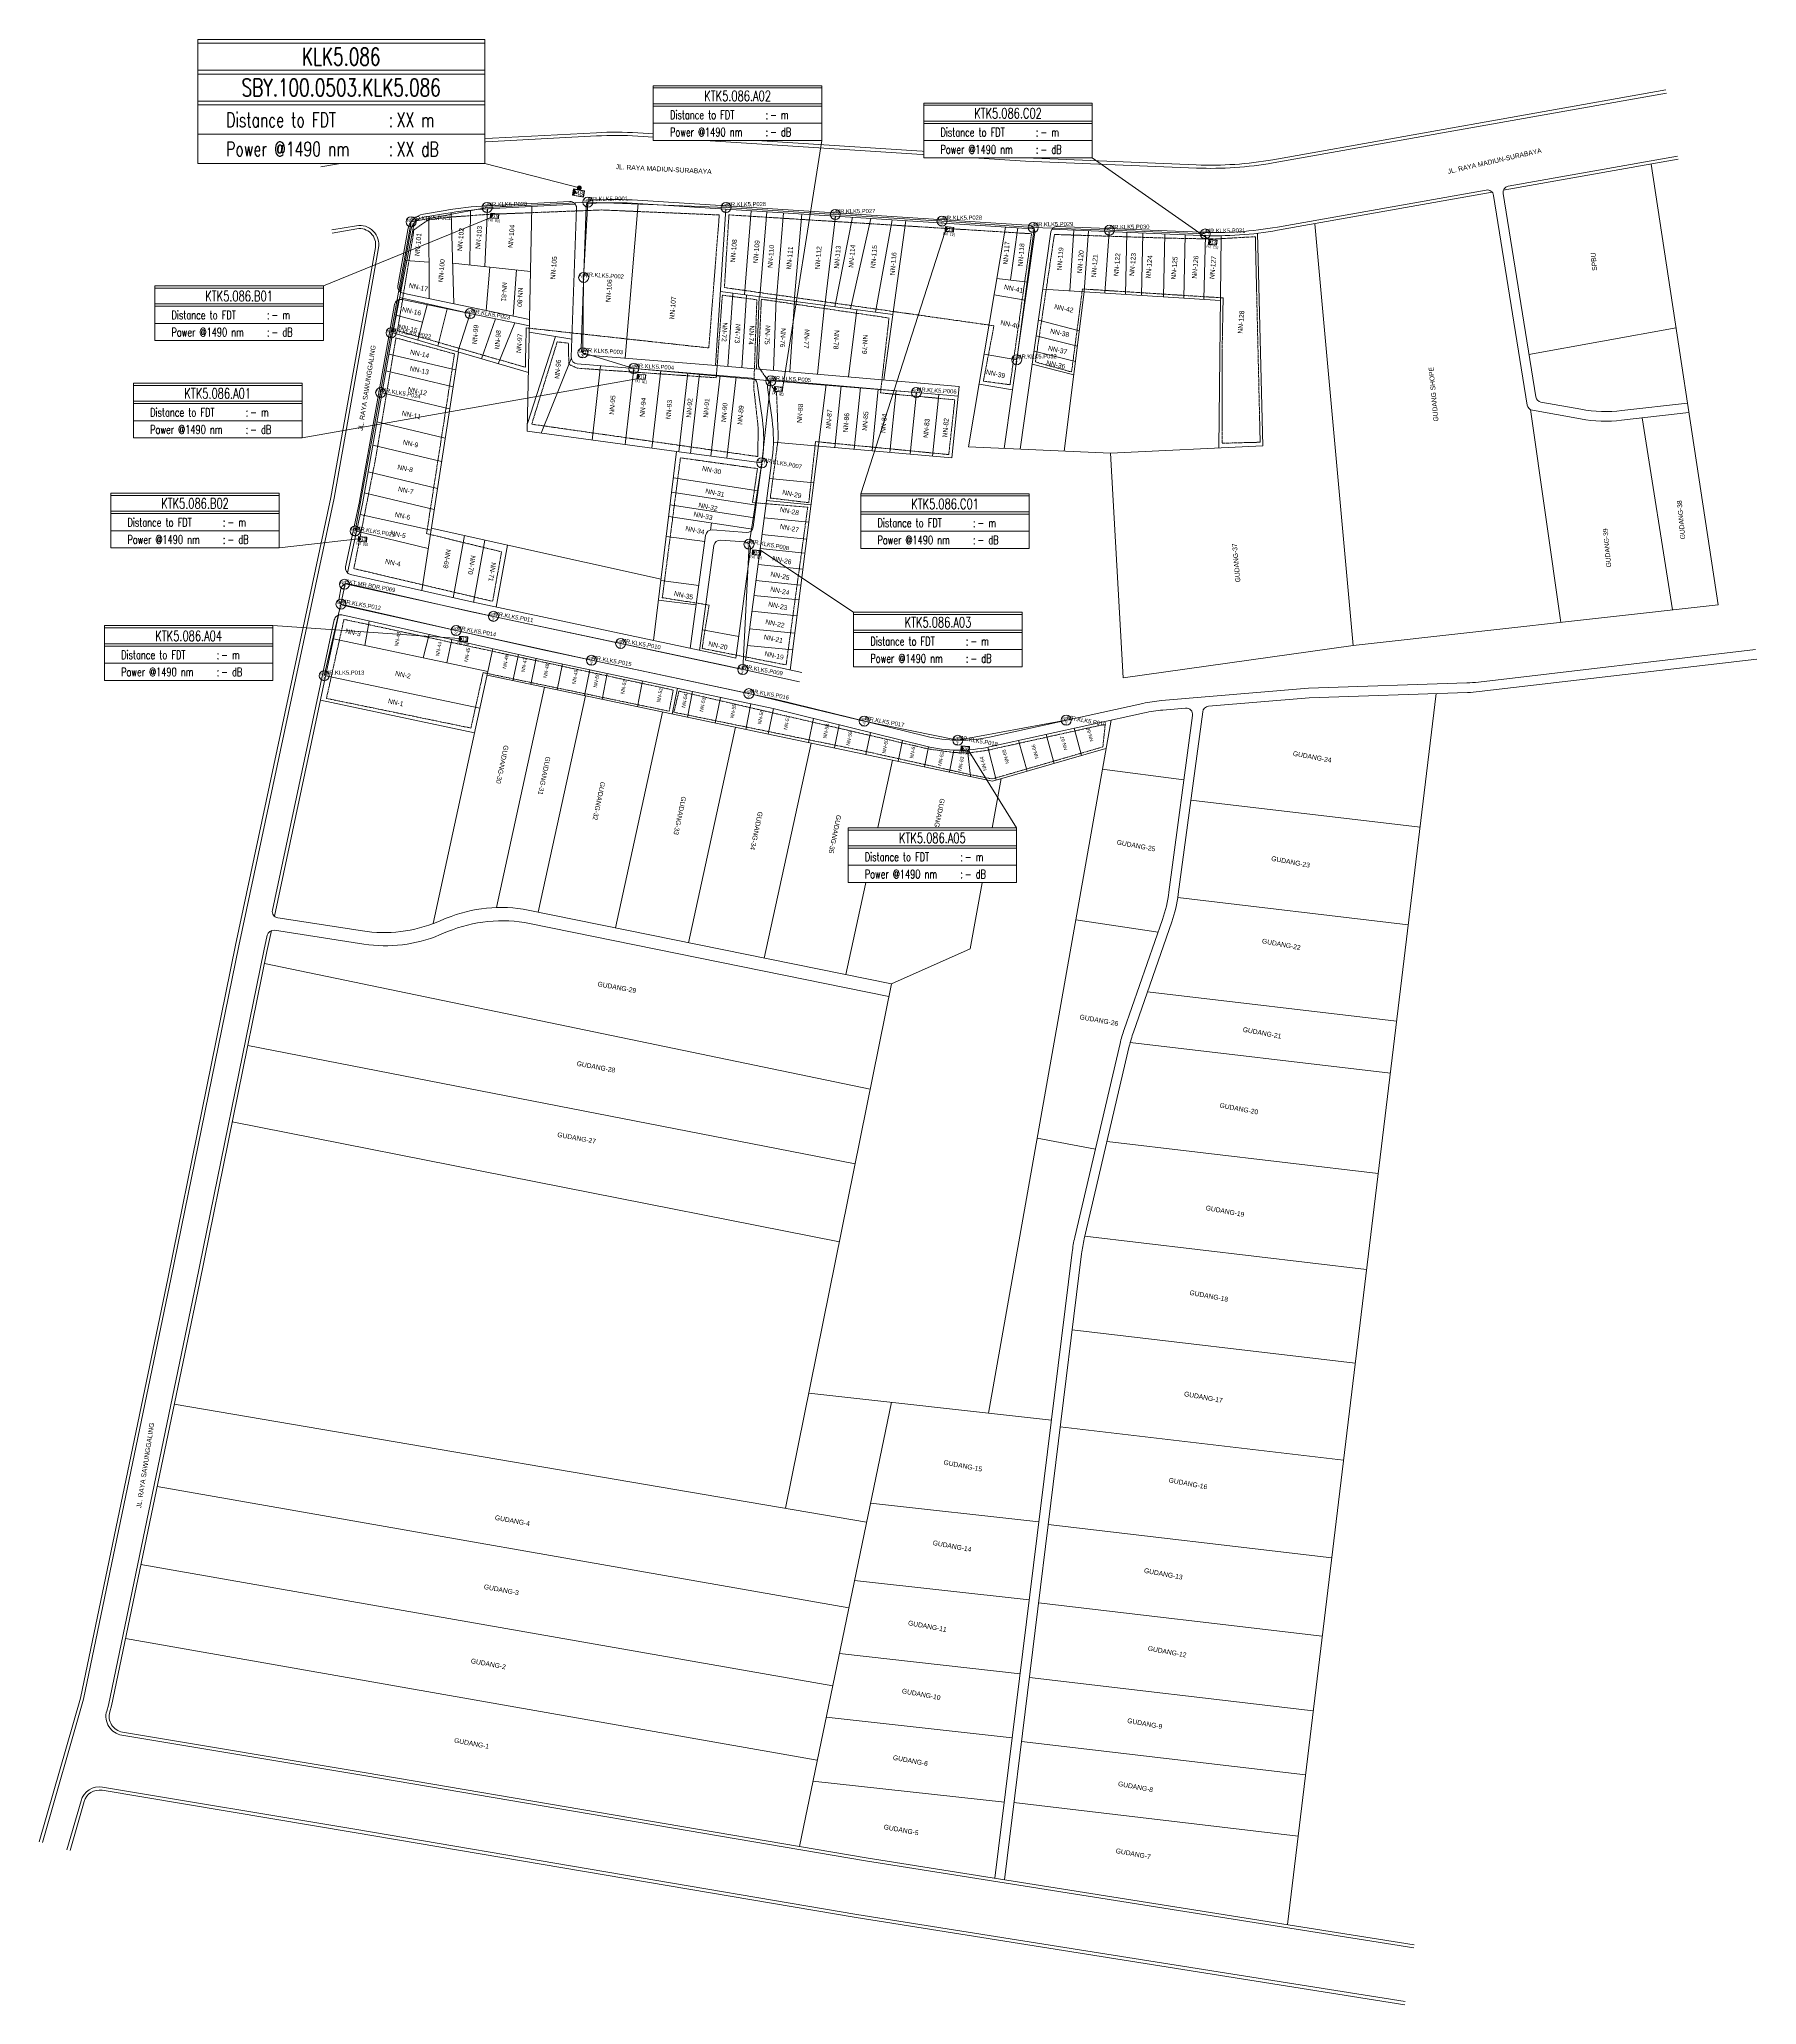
# Model space of a CAD drawing. Header units: metres. Extents: x -263 to 274, y -318 to 297.
import ezdxf
from ezdxf.enums import TextEntityAlignment as Align

# ---------------------------------------------------------------- set-up
doc = ezdxf.new("R2010")
doc.units = ezdxf.units.M
doc.set_wipeout_variables(frame=1)
doc.linetypes.add('DASHED', pattern=[19.05, 12.7, -6.35])
doc.linetypes.add('PHANTOM2', pattern=[1.25, 0.625, -0.125, 0.125, -0.125, 0.125, -0.125])
for name, color, linetype, lineweight in [('EXT POLE', 1, 'Continuous', 18), ('FAT AREA FDT 1', 134, 'PHANTOM2', 35), ('FAT F2', 30, 'Continuous', 18), ('FAT_Info', 170, 'Continuous', 0), ('FAT_Info FDT 2', 170, 'Continuous', 0), ('FDT', 12, 'DASHED', 18), ('FDT-Info', 1, 'Continuous', 0), ('FO 24 CORE', 3, 'Continuous', 30), ('NEW POLE FDT 1', 4, 'Continuous', 0), ('POLE ID 2.5', 1, 'Continuous', 35), ('SLING WIRE F2', 4, 'Continuous', 50)]:
    doc.layers.add(name, color=color, linetype=linetype, lineweight=lineweight)
for name, color, linetype in [('FAT Code-FDT2', 7, 'Continuous'), ('Home Number', 6, 'Continuous'), ('HP REDUCE', 251, 'Continuous'), ('POLE ID FDT 2 73', 1, 'Continuous')]:
    doc.layers.add(name, color=color, linetype=linetype)
doc.styles.add('FS', font='SimSun.ttf', dxfattribs={"width": 0.7})
doc.styles.add('ISO-Text', font='simplex.shx', dxfattribs={"width": 0.6})
doc.styles.add('ROMANS', font='romans.shx', dxfattribs={"width": 1.2})
doc.styles.get("Standard").update_dxf_attribs({"font": 'arial.ttf'})
doc.styles.add('Title Block 3', font='dgn003.shx')
doc.styles.add('Title Block v21 - Default$0$Standard', font='arial.ttf')

# ---------------------------------------------------------------- blocks, each defined once
blk = doc.blocks.new('FDT-Info')
at = {"lineweight": 0}
blk.add_wipeout([(0, 16.53), (38.25, 16.53), (38.25, 0), (0, 0)], dxfattribs=at).dxf.layer = 'FDT-Info'
at = {"layer": 'FDT-Info'}
for p, q in [((0, 16.53), (0, 0)), ((38.25, 16.53), (38.25, 0)), ((0, 8.31), (38.25, 8.31)), ((0, 7.8), (38.25, 7.8)), ((0, 3.9), (38.25, 3.9)), ((0, 0), (38.25, 0))]:
    blk.add_line(p, q, dxfattribs=at)
for points in [[(0, 16.53), (38.25, 16.53)], [(0, 16.02), (38.25, 16.02)], [(0, 12.42), (38.25, 12.42)], [(0, 11.91), (38.25, 11.91)]]:
    blk.add_lwpolyline(points, dxfattribs=at)
at = {"layer": 'FDT-Info', "style": 'ROMANS', "width": 0.7}
for s, height, p in [(':', 1.95, (25.47, 4.83)), ('Power @1490 nm', 1.9493, (3.8, 0.94)), (':', 1.95, (25.47, 0.94))]:
    blk.add_text(s, height=height, dxfattribs=at).set_placement(p)
for p in [(19.13, 14.22), (19.13, 10.11)]:
    blk.add_attdef('FAT_SEQUENCE', text='', height=2.34, dxfattribs=at).set_placement(p, align=Align.MIDDLE_CENTER)
blk.add_attdef('DISTANCE_TO', (3.8, 4.83), '', height=1.95, dxfattribs=at)
for tag, p in [('DISTANCE_TO_OLT', (26.51, 5.81)), ('LOSS_@1490NM', (26.51, 1.91))]:
    blk.add_attdef(tag, text='', height=1.95, dxfattribs=at).set_placement(p, align=Align.MIDDLE_LEFT)
blk = doc.blocks.new('FAT Info')
at = {"lineweight": 0}
blk.add_wipeout([(0, 12.93), (40.44, 12.93), (40.44, -0.2), (0, -0.2)], dxfattribs=at).dxf.layer = 'FAT_Info'
at = {"layer": 'FAT_Info'}
for p, q in [((0, 12.93), (0, -0.2)), ((40.44, 12.93), (40.44, -0.2)), ((0, 8.58), (40.44, 8.58)), ((0, 8.04), (40.44, 8.04)), ((0, 3.92), (40.44, 3.92)), ((0, -0.2), (40.44, -0.2))]:
    blk.add_line(p, q, dxfattribs=at)
for points in [[(0, 12.93), (40.44, 12.93)], [(0, 12.39), (40.44, 12.39)]]:
    blk.add_lwpolyline(points, dxfattribs=at)
at = {"layer": 'FAT_Info', "style": 'ROMANS', "width": 0.7}
for s, height, p in [(':', 2.06, (26.93, 4.91)), ('Power @1490 nm', 2.0607, (4.01, 0.79)), (':', 2.06, (26.93, 0.79))]:
    blk.add_text(s, height=height, dxfattribs=at).set_placement(p)
blk.add_attdef('FAT_SEQUENCE', text='', height=2.47, dxfattribs=at).set_placement((20.22, 10.48), align=Align.MIDDLE_CENTER)
blk.add_attdef('DISTANCE_TO', (4.01, 4.91), '', height=2.06, dxfattribs=at)
for tag, p in [('DISTANCE_TO_OLT', (28.02, 5.94)), ('LOSS_@1490NM', (28.02, 1.82))]:
    blk.add_attdef(tag, text='', height=2.06, dxfattribs=at).set_placement(p, align=Align.MIDDLE_LEFT)
blk = doc.blocks.new('*U8')
h = blk.add_hatch(color=2)
h.dxf.hatch_style = 1
h.paths.add_polyline_path([(-4.2, 2), (-4.2, -2), (-2.4, 0)])
h = blk.add_hatch(color=256)
h.dxf.hatch_style = 1
h.paths.add_polyline_path([(-2, 3.5, 1), (0.5, 3.5, 1)])
for points in [[(-4.5, 2.2), (3, 2.2), (3, -2.2), (-4.5, -2.2)], [(-4.2, 2), (2.8, 2), (2.8, -2), (-4.2, -2)]]:
    blk.add_lwpolyline(points, close=True)
at = {"color": 2}
blk.add_lwpolyline([(-4.2, 2), (-4.2, -2), (-2.4, 0)], close=True, dxfattribs=at)
blk.add_circle((-0.8, 3.5), 1.22)
at = {"style": 'ISO-Text', "width": 0.6}
blk.add_attdef('FDT', text='', height=3, dxfattribs=at).set_placement((0, 0), align=Align.MIDDLE_CENTER)
blk = doc.blocks.new('POLE')
at = {"color": 0, "linetype": 'ByBlock', "lineweight": -2}
blk.add_circle((0, 0), 2.24, dxfattribs=at)
at = {"color": 0, "linetype": 'ByBlock', "lineweight": -2, "style": 'Title Block 3', "width": 0.799091}
for s, p in [('NP7', (0, 0.62)), ("3'", (0, -1.27))]:
    blk.add_text(s, height=1.488, dxfattribs=at).set_placement(p, align=Align.MIDDLE_CENTER)
blk = doc.blocks.new('FAT')
h = blk.add_hatch(color=2)
h.dxf.hatch_style = 1
h.paths.add_polyline_path([(-4.2, 2), (-4.2, -2), (-2.4, 0)])
for points in [[(-4.5, 2.2), (3, 2.2), (3, -2.2), (-4.5, -2.2)], [(-4.2, 2), (2.8, 2), (2.8, -2), (-4.2, -2)]]:
    blk.add_lwpolyline(points, close=True)
at = {"color": 2}
blk.add_lwpolyline([(-4.2, 2), (-4.2, -2), (-2.4, 0)], close=True, dxfattribs=at)
at = {"color": 7}
blk.add_attdef('FAT', text='', height=3, dxfattribs=at).set_placement((0.2, 0), align=Align.MIDDLE_CENTER)

msp = doc.modelspace()

# ---------------------------------------------------------------- linework, layer by layer
at = {"lineweight": 0}
for p, q in [((-54.55, 141.85), (-59.39, 106.52)), ((-51.96, 138.65), (-56.45, 105.89))]:
    msp.add_line(p, q, dxfattribs=at)
for points in [[(-175.07, 258.08), (-138.37, 264.4, -0.029592), (-125.33, 265.86), (-88.7, 267.78, -0.029123), (-75.78, 267.71), (45.49, 259.92), (98.91, 257.73, 0.0542), (122.85, 259.34), (245.78, 281.15)], [(-174.9, 257.09), (-138.26, 263.41, -0.029592), (-125.21, 264.87), (-88.7, 266.78, -0.029123), (-75.79, 266.7), (45.44, 258.92), (98.97, 256.73, 0.0542), (122.91, 258.34), (245.96, 280.16)], [(249.45, 260.47), (196.45, 251.07, 0.409502), (194.83, 248.78), (205.06, 185.18, 0.31849), (206.68, 183.53), (219.18, 181.28, 0.073405), (232.03, 180.88), (252.51, 183.24)], [(-52.42, 143.57), (-41.77, 142.77, 0.397735), (-39.64, 144.5), (-36.77, 166.12, 0.067614), (-36.81, 177.97), (-38.39, 189.3, 0.349915), (-40.2, 191.02), (-48.98, 191.77), (-94.72, 195.5, -0.400506), (-96.56, 197.56), (-94.96, 244.25, 0.439797), (-97.06, 246.31), (-122.99, 244.96, 0.029592), (-136.03, 243.5), (-142.83, 242.32, 0.316038), (-147.72, 237.46), (-150.83, 219.93, 0.405765), (-149.27, 217.62), (-109.65, 209.4)], [(38.8, 169.07), (48.37, 236.59, 0.443726), (46.47, 238.87), (44.39, 238.95), (-75.9, 246.67, 0.029123), (-88.82, 246.75), (-90.05, 246.68, 0.389085), (-91.94, 244.75), (-93.46, 200.32, 0.400506), (-91.62, 198.25), (-48.73, 194.76), (24.78, 188.42)], [(48.16, 237.79), (44.34, 237.95), (-75.91, 245.67, 0.029123), (-88.83, 245.75), (-91.72, 245.59)], [(43.82, 168.84), (53.44, 236.78, -0.385304), (55.51, 238.49), (100.33, 236.65, 0.0542), (124.27, 238.27), (189.56, 249.85, -0.41894), (191.89, 248.19), (202.43, 182.61, 0.31849), (204.05, 180.96), (219.09, 178.25, 0.073405), (231.93, 177.85), (252.96, 180.28)], [(191.44, 249.16), (124.33, 237.26, -0.0542), (100.39, 235.65), (53.73, 237.57)], [(-95.28, 245.41), (-122.87, 243.96, 0.029592), (-135.92, 242.5), (-142.66, 241.34, 0.316038), (-146.73, 237.28), (-150.15, 218.05)], [(-262.95, -266.71), (-250.11, -221.85), (-222.69, -90.09), (-201.56, 13.71), (-171.73, 153.67), (-157.84, 231.93, 0.519713), (-163.61, 237.73), (-171.33, 236.39)], [(-261.99, -266.99), (-249.14, -222.09), (-221.72, -90.29), (-200.58, 13.5), (-170.75, 153.48), (-156.85, 231.75, 0.519713), (-163.78, 238.71), (-171.5, 237.38)], [(-109.69, 207.36), (-149.5, 215.62, 0.422712), (-151.88, 214.02), (-162.9, 151.94), (-167.14, 132.02, 0.410257), (-165.63, 129.66), (-127.64, 121.02), (-48.28, 104.16), (-45.07, 103.45)], [(24.46, 185.44), (-33.04, 190.4, 0.481575), (-35.2, 188.13), (-33.78, 177.98, -0.067614), (-33.74, 166.13), (-42.13, 102.81)], [(-45.07, 103.45), (-40.56, 137.55, 0.430887), (-42.39, 139.81), (-49.83, 140.37)], [(-25.15, 96), (-48.92, 101.23), (-128.28, 118.09), (-166.2, 126.71, 0.418181), (-168.6, 125.18), (-169.22, 122.26, 0.41143), (-167.7, 119.9), (-105.48, 106.02), (-32.78, 90.6), (14.34, 79.03, 0.114738), (34.27, 78.78), (82.21, 89.31, -0.033103), (87.97, 90.18), (134.04, 94.05), (183.5, 95.71, 0.020699), (187.13, 95.98), (273.82, 106.11)], [(3.58, 1.59), (-110.02, 24.61, 0.149801), (-135.69, 22.1), (-138.28, 21.01, -0.137866), (-161.92, 18.14), (-188.38, 22.22, -0.430968), (-190.03, 24.62), (-170.68, 115.42, -0.417003), (-168.29, 116.95), (-106.12, 103.08), (-33.45, 87.67), (14.31, 75.95, 0.114738), (34.24, 75.7), (82.66, 86.34, -0.033103), (88.42, 87.21), (95.57, 87.81, -0.479132), (97.72, 85.55), (90.35, 30.31, -0.050553), (88.3, 21.67), (76.36, -12.65, 0.026237), (75.07, -17.08), (60.9, -77.66, 0.026785), (60.08, -82.3), (35.94, -278.1)], [(274.17, 103.13), (187.35, 92.99, -0.020699), (183.72, 92.71), (134.22, 91.05), (102.71, 88.41, 0.352144), (100.9, 86.68), (93.28, 29.61, -0.050553), (91.23, 20.98), (79.24, -13.49, 0.026237), (77.96, -17.92), (63.86, -78.19, 0.026785), (63.04, -82.83), (38.91, -278.57)], [(166.9, -299.89), (-4.55, -272.68), (-161.48, -246.04), (-237.1, -233.39, -0.447705), (-241.88, -225.82), (-241.36, -224.01), (-213.88, -91.91), (-192.75, 11.87), (-191.7, 16.78, -0.397655), (-189.44, 18.34), (-161.42, 14.02, 0.137866), (-137.78, 16.89), (-135.28, 17.93, -0.149801), (-109.61, 20.44), (2.79, -2.33)], [(-190.36, 18.27), (-191.77, 11.67), (-212.9, -92.11), (-240.39, -224.25), (-240.92, -226.09, 0.447705), (-236.94, -232.4), (-161.32, -245.05), (-4.39, -271.7), (167.06, -298.9)], [(-254.3, -269.19), (-249.91, -253.88, -0.381497), (-243.16, -249.61), (-164.31, -262.8), (-7.31, -289.46), (164.24, -316.68)], [(-253.34, -269.47), (-248.95, -254.15, -0.381497), (-243.32, -250.6), (-164.48, -263.79), (-7.47, -290.44), (164.08, -317.67)]]:
    msp.add_lwpolyline(points, format="xyb", dxfattribs=at)
for points in [[(249.63, 259.48), (194.92, 249.78)], [(241.18, 257.99), (262.08, 120.09)], [(-141.16, 241.6), (-141.06, 215.92)], [(-134.17, 242.79), (-133.31, 214.31)], [(-128.09, 243.56), (-128.27, 226.42)], [(-122.75, 243.97), (-123.59, 225.93)], [(-108.96, 244.69), (-110.34, 174.44)], [(-75.65, 245.65), (-79.72, 197.29)], [(-48.2, 243.89), (-51.44, 194.98)], [(-40.31, 243.39), (-42.35, 217.13)], [(-35.41, 243.07), (-37.57, 216.49)], [(-30.2, 242.74), (-32.36, 215.79)], [(-24.43, 242.37), (-26.88, 215.06)], [(-13.96, 241.69), (-17.25, 213.76)], [(-8.62, 241.35), (-14.18, 213.35)], [(-2.91, 240.98), (-9.25, 212.69)], [(3.82, 240.55), (-1.44, 211.64)], [(8.05, 240.28), (1.18, 190.46)], [(39.22, 238.28), (27.68, 169.58)], [(43.12, 238.03), (40.77, 221.72)], [(60.65, 237.28), (59.38, 218.32)], [(65.16, 237.1), (63.88, 218.03)], [(71.61, 236.83), (70.32, 217.63)], [(77.19, 236.6), (76.77, 217.23)], [(82.2, 236.4), (81.78, 216.91)], [(89.08, 236.11), (88.65, 216.48)], [(95.43, 235.85), (95, 216.08)], [(101.74, 235.6), (101.31, 215.69)], [(106.72, 235.57), (105.96, 169.18)], [(118.06, 236.33), (119.67, 169.84)], [(135.94, 239.32), (147.92, 107.44)], [(-148.42, 227.77), (-141.11, 227.34)], [(-133.69, 227), (-109.36, 224.42)], [(-122.04, 225.76), (-123.24, 212.22)], [(-113.68, 224.88), (-114.7, 210.44)], [(36.52, 222.24), (46.17, 221.06)], [(-150.59, 215.55), (-161.91, 151.75), (-166.52, 130.12)], [(-49.9, 218.15), (4, 210.91)], [(-46.09, 217.64), (-47.56, 194.66)], [(-41.75, 217.05), (-43.24, 194.29)], [(-37.78, 216.52), (-38.66, 193.89)], [(-32.54, 215.82), (-33.38, 193.44)], [(35.65, 217.04), (45.36, 215.38)], [(50.9, 218.85), (106.49, 215.36)], [(63.88, 218.03), (57.62, 168.21)], [(-151.45, 210.73), (-143.11, 208.55)], [(-141.68, 214), (-144.55, 203.05)], [(-135.39, 212.7), (-138.33, 201.07)], [(-128.21, 211.21), (-132.05, 199.23)], [(-120.3, 209.56), (-124.67, 197.08)], [(-26.79, 215.04), (-28.21, 192.99)], [(-17.37, 213.78), (-19.54, 192.24)], [(-7.26, 212.42), (-9.89, 191.41)], [(49.53, 209.18), (62.34, 205.77)], [(-152.43, 205.18), (-109.98, 192.79)], [(-114.23, 208.31), (-119.39, 195.54)], [(-101.54, 204.09), (-110.29, 176.81)], [(-109.73, 205.39), (-96.36, 203.26)], [(48.84, 204.26), (61.74, 201.01)], [(202.93, 198.41), (248.95, 206.71)], [(-153.6, 198.57), (-132.74, 193.59)], [(-131.88, 199.18), (-143.34, 124.59)], [(-96.55, 197.33), (-106.01, 173.85)], [(32.54, 198.53), (42.73, 196.78)], [(48.16, 199.46), (61.14, 196.2)], [(-154.53, 193.33), (-133.54, 188.33)], [(-87.46, 194.91), (-90.07, 171.68)], [(-77, 194.05), (-79.67, 170.27)], [(-68.61, 193.37), (-71.34, 169.14)], [(-60.13, 192.68), (-62.91, 167.99)], [(-56.44, 192.38), (-59.25, 167.5)], [(-50.05, 191.86), (-52.89, 166.65)], [(-45.04, 191.43), (-47.91, 165.99)], [(47.58, 195.39), (60.62, 192.11)], [(-155.76, 186.44), (-134.61, 181.39)], [(-16.82, 189), (-28.15, 99.73)], [(-12.21, 188.6), (-14.16, 169.3)], [(-6.12, 188.08), (-8.07, 168.77)], [(-0.55, 187.59), (-2.5, 168.29)], [(5.04, 187.11), (3.09, 167.8)], [(11.35, 186.57), (9.4, 167.25)], [(18.34, 185.96), (16.39, 166.64)], [(24.78, 188.42), (22.41, 166.11)], [(30.96, 189.16), (41.39, 187.37)], [(203.4, 181.19), (212.87, 114.64)], [(238.33, 178.59), (247.89, 118.52)], [(-157.37, 177.33), (-136.02, 172.23)], [(-110.34, 174.44), (-63.62, 168.09)], [(-158.66, 170.08), (-137.14, 164.94)], [(-63.62, 168.09), (-70.81, 108.95)], [(-63.62, 168.09), (-36.98, 164.53)], [(-33.37, 170.98), (22.41, 166.11)], [(27.68, 169.58), (72.05, 167.55)], [(72.05, 167.55), (119.67, 169.84)], [(72.05, 167.55), (76.06, 97.26)], [(-160.14, 161.73), (-138.43, 156.55)], [(-64.62, 159.88), (-38.14, 155.8)], [(-161.31, 155.16), (-139.45, 149.95)], [(-65.17, 155.33), (-38.74, 151.26)], [(-34.6, 159.63), (-20.72, 158.25)], [(-162.64, 148.33), (-140.44, 143.46)], [(-66.09, 147.79), (-39.89, 143.76)], [(-65.65, 151.4), (-39.26, 147.34)], [(-35.51, 152.77), (-21.59, 151.39)], [(-163.75, 143.14), (-141.32, 137.78)], [(-140.35, 144.07), (-68.47, 128.16)], [(-129.98, 141.77), (-133.54, 122.36)], [(-66.85, 141.49), (-54.8, 139.97)], [(-52.74, 145.74), (-53.08, 143.51)], [(-36.93, 142.08), (-22.95, 140.69)], [(-36.23, 147.38), (-22.27, 146)], [(-123.56, 140.35), (-127.12, 120.91)], [(-116.5, 138.79), (-120.05, 119.41)], [(-37.51, 137.72), (-23.5, 136.33)], [(-38.17, 132.72), (-24.14, 131.33)], [(-167.26, 126.66), (-168.6, 120.36)], [(-68.53, 127.69), (-56.69, 126.2)], [(-39.45, 123.08), (-25.36, 121.68)], [(-38.83, 127.72), (-24.77, 126.33)], [(-169.34, 116.9), (-189.41, 22.71)], [(-69.27, 121.57), (-57.53, 120.09)], [(-40.11, 118.11), (-25.99, 116.71)], [(147.92, 107.44), (262.08, 120.09)], [(-159.82, 115.06), (-161.16, 107.43)], [(-141.02, 110.87), (-142.86, 103.57)], [(-55.58, 112.26), (-44.18, 110.19)], [(-40.83, 112.64), (-26.69, 111.24)], [(-170.92, 109.49), (-122.64, 99.3)], [(-121.09, 106.43), (-139.75, 20.43)], [(-133.89, 109.28), (-135.5, 102.02)], [(-114.85, 96.4), (-113.04, 104.63)], [(-41.52, 107.42), (-27.35, 106.02)], [(76.06, 97.26), (147.92, 107.44)], [(-107.57, 103.41), (-109.23, 95.22)], [(-99.34, 101.65), (-100.99, 93.5)], [(-90.8, 99.84), (-92.44, 91.72)], [(-85.3, 98.67), (-86.93, 90.56)], [(-42.13, 102.81), (-24.51, 98.93)], [(-173.38, 97.95), (-125.14, 87.77)], [(-122.9, 98.09), (35.17, 65.03), (70.66, 75.22)], [(-104.96, 94.33), (-120, 25.47)], [(-74.27, 96.33), (-75.9, 88.26)], [(-63.4, 94.03), (-65.03, 85.98)], [(-58.62, 93.01), (-60.25, 84.98)], [(173.96, 92.39), (127.38, -292.61)], [(-175.01, 90.29), (-126.8, 80.12)], [(-92.11, 91.64), (-106.89, 23.97)], [(-68, 86.6), (-82.74, 19.08)], [(-49.92, 91.17), (-51.54, 83.16)], [(-40.41, 89.15), (-42.02, 81.17)], [(-33.38, 87.66), (-34.99, 79.7)], [(-45.2, 81.84), (-59.92, 14.46)], [(-20.87, 84.58), (-22.39, 77.06)], [(-12.81, 82.61), (-14.27, 75.37)], [(-3.01, 80.2), (-4.4, 73.3)], [(72.23, 84.05), (33.9, -132.65)], [(60.69, 81.51), (63.03, 73.03)], [(-21.58, 76.89), (-36.26, 9.67)], [(7.02, 77.74), (5.69, 71.19)], [(15.17, 75.75), (13.9, 69.47)], [(23.06, 74.71), (21.67, 67.85)], [(27.3, 74.75), (28.31, 66.46)], [(33.75, 75.6), (36.36, 65.37)], [(43.33, 77.7), (45.97, 68.13)], [(51.9, 79.58), (54.4, 70.55)], [(3.94, 71.56), (-10.71, 4.49)], [(69.51, 68.7), (95.04, 65.45)], [(37.84, 65.79), (28.2, 12.59)], [(97.2, 58.99), (168.9, 50.55)], [(93.13, 28.57), (165.21, 20.09)], [(61.19, 21.63), (86.94, 17.77)], [(3.58, 1.59), (28.2, 12.59)], [(-192.53, 7.92), (-3.06, -31.3)], [(3.58, 1.59), (-29.55, -162.41)], [(83.63, -0.88), (161.57, -10.05)], [(-197.75, -17.71), (-7.79, -54.7)], [(78.26, -16.72), (159.6, -26.29)], [(-202.6, -41.51), (-12.72, -79.08)], [(49.11, -46.62), (67.35, -50.12)], [(70.99, -47.7), (155.8, -57.67)], [(64.06, -77.34), (152.17, -87.71)], [(60.1, -106.65), (148.62, -117.06)], [(-22.28, -126.41), (53.6, -134.84)], [(-220.75, -129.85), (-4.2, -166.73)], [(3.57, -129.28), (-25.23, -268.16)], [(56.36, -136.99), (144.95, -147.42)], [(-226.11, -155.59), (-9.76, -193.58)], [(-2.97, -160.8), (49.68, -166.65)], [(52.6, -167.51), (141.25, -177.94)], [(-231.18, -179.98), (-14.82, -217.98)], [(-7.99, -185.01), (46.67, -191.08)], [(49.58, -192.02), (138.29, -202.45)], [(-236.01, -203.18), (-19.63, -241.18)], [(-12.73, -207.88), (43.82, -214.16)], [(46.71, -215.3), (135.47, -225.74)], [(-16.86, -227.79), (41.35, -234.25)], [(44.24, -235.35), (133.04, -245.79)], [(-20.99, -247.72), (38.87, -254.36)], [(41.88, -254.47), (130.73, -264.92)]]:
    msp.add_lwpolyline(points, dxfattribs=at)
for centre in [(-52.57, 141.58), (-49.98, 138.38)]:
    msp.add_arc(centre, 2, 85.69442, 172.19191, dxfattribs=at)
at = {"layer": 'FAT AREA FDT 1', "lineweight": 13}
for points in [[(-150.94, 205.88), (-110.94, 194.44), (-110.66, 206.74), (-53.56, 200.47), (-50.29, 242.06), (-87.25, 243.62), (-122.83, 242.23), (-134.13, 241.41), (-141.16, 240.63), (-145.77, 237.41)], [(-47.27, 242.08), (-48.68, 219.35), (35.62, 207.41), (32.33, 190.09), (40.65, 188.97), (47.38, 236.18)], [(54.53, 235.96), (48.59, 196.09), (59.89, 192.96), (63.31, 218.91), (107.3, 216.12), (106.98, 199.37), (106.99, 170.67), (118.88, 170.98), (117.37, 235.27), (104.79, 234.54), (90.35, 234.8)], [(-94.78, 194.14), (-97.33, 195.39), (-97.5, 201.98), (-100.97, 202.37), (-108.95, 176.63), (-38.25, 166.5), (-38.11, 175.57), (-39.5, 187.96), (-38.53, 215.53), (-49.32, 216.98), (-51.22, 191.15)], [(-37.13, 215.71), (-38.07, 194.69), (-32.37, 186.33), (-31.82, 172.31), (-34.33, 153.53), (-22.3, 152.07), (-20.18, 171.18), (21.49, 167.12), (23.37, 184.26), (0.12, 186.4), (2.81, 209.83)], [(-151.41, 203.63), (-133.11, 198.6), (-141.83, 142.41), (-118.37, 136.7), (-121.18, 121.23), (-164.57, 131.46), (-157.8, 165.74)], [(-29.37, 101.34), (-55.68, 106.51), (-53.45, 120.07), (-68.1, 122.35), (-62.43, 166.1), (-38.34, 162.74), (-39.89, 152.12), (-22.62, 150.67)], [(-64.7, 93.48), (-65.95, 86.86), (-124.13, 98.93), (-127.95, 81.6), (-173.14, 90.86), (-167.66, 115.59)], [(-62.89, 93.14), (-64.47, 86.55), (-4.22, 74.23), (28.24, 67.02), (35.08, 65.68), (69.68, 75.69), (70.42, 82.79), (33.61, 74.65), (27.42, 73.76), (22.91, 73.95), (15.03, 75.07)]]:
    msp.add_lwpolyline(points, close=True, dxfattribs=at)
at = {"layer": 'FO 24 CORE', "lineweight": 13}
for points in [[(-91.37, 246.09), (-92.7, 222.53), (-92.96, 198.92), (-77, 194.05), (-34.15, 190.17), (-36.98, 164.53), (-40.99, 139.08), (-42.95, 99.91), (-81.13, 108.07), (-120.93, 116.53), (-167.26, 126.66), (-168.6, 120.36), (-132.61, 112.07), (-90.24, 102.78), (-41.02, 92.35), (-4.95, 83.77), (24.3, 77.76)], [(-91.37, 246.09), (-122.9, 244.4), (-146.68, 239.92), (-152.9, 205.22), (-156.2, 186.51), (-164.2, 143.22)], [(-91.37, 246.09), (-48.17, 244.39), (-14, 242.21), (19.37, 240.15), (47.92, 238.15), (71.72, 237.29), (101.71, 236.12)]]:
    msp.add_lwpolyline(points, dxfattribs=at)
at = {"layer": 'SLING WIRE F2', "lineweight": 13}
for points in [[(-152.43, 205.18), (-145.71, 239.54)], [(42.73, 196.78), (48.16, 237.79)], [(-150.27, 216.23), (-128.21, 211.21)], [(11.35, 186.57), (-34.15, 190.17)], [(-173.83, 97.97), (-168.6, 120.36)], [(24.3, 77.76), (58.24, 84.05)]]:
    msp.add_lwpolyline(points, dxfattribs=at)

# ---------------------------------------------------------------- block references
at = {"layer": 'EXT POLE', "lineweight": 0, "xscale": 0.7000000000000001, "yscale": 0.7000000000000001, "zscale": 0.6716847143054714, "rotation": 356.8152357711142}
msp.add_blockref('POLE', (-167.53, 126.55), dxfattribs=at)
at = {"layer": 'FAT F2', "lineweight": 0}
ref = msp.add_blockref('FAT', (-120.3, 241.77), dxfattribs=dict(at, xscale=0.3462006395500238, yscale=0.3462006395500238, zscale=0.3462006395500238, rotation=354.8291582849023))
ref.add_attrib('FAT', '16', dxfattribs={"layer": '0', "color": 7, "height": 1.039, "rotation": 354.82916, "style": 'Title Block v21 - Default$0$Standard'}).set_placement((-120.24, 241.77), align=Align.MIDDLE_CENTER)
ref = msp.add_blockref('FAT', (21.97, 237.52), dxfattribs=dict(at, xscale=0.3462006395500238, yscale=0.3462006395500238, zscale=0.3462006395500238, rotation=354.8291582849023))
ref.add_attrib('FAT', '14', dxfattribs={"layer": '0', "color": 7, "height": 1.039, "rotation": 354.82916, "style": 'Title Block v21 - Default$0$Standard'}).set_placement((22.03, 237.51), align=Align.MIDDLE_CENTER)
ref = msp.add_blockref('FAT', (104.3, 233.49), dxfattribs=dict(at, xscale=0.3462006395500238, yscale=0.3462006395500238, zscale=0.3462006395500238, rotation=354.8291582849023))
ref.add_attrib('FAT', '14', dxfattribs={"layer": '0', "color": 7, "height": 1.039, "rotation": 354.82916, "style": 'Title Block v21 - Default$0$Standard'}).set_placement((104.37, 233.48), align=Align.MIDDLE_CENTER)
ref = msp.add_blockref('FAT', (-74.4, 191.42), dxfattribs=dict(at, xscale=0.3462006395500238, yscale=0.3462006395500238, zscale=0.3462006395500238, rotation=354.8291582849023))
ref.add_attrib('FAT', '11', dxfattribs={"layer": '0', "color": 7, "height": 1.039, "rotation": 354.82916, "style": 'Title Block v21 - Default$0$Standard'}).set_placement((-74.34, 191.42), align=Align.MIDDLE_CENTER)
ref = msp.add_blockref('FAT', (-31.56, 187.54), dxfattribs=dict(at, xscale=0.3462006395500238, yscale=0.3462006395500238, zscale=0.3462006395500238, rotation=354.8291582849023))
ref.add_attrib('FAT', '13', dxfattribs={"layer": '0', "color": 7, "height": 1.039, "rotation": 354.82916, "style": 'Title Block v21 - Default$0$Standard'}).set_placement((-31.5, 187.54), align=Align.MIDDLE_CENTER)
ref = msp.add_blockref('FAT', (-161.6, 140.61), dxfattribs=dict(at, xscale=0.3462006395500238, yscale=0.3462006395500238, zscale=0.3462006395500238, rotation=354.8291582849023))
ref.add_attrib('FAT', '13', dxfattribs={"layer": '0', "color": 7, "height": 1.039, "rotation": 354.82916, "style": 'Title Block v21 - Default$0$Standard'}).set_placement((-161.54, 140.61), align=Align.MIDDLE_CENTER)
ref = msp.add_blockref('FAT', (-38.39, 136.45), dxfattribs=dict(at, xscale=0.3462006395500238, yscale=0.3462006395500238, zscale=0.3462006395500238, rotation=354.8291582849023))
ref.add_attrib('FAT', '16', dxfattribs={"layer": '0', "color": 7, "height": 1.039, "rotation": 354.82916, "style": 'Title Block v21 - Default$0$Standard'}).set_placement((-38.33, 136.44), align=Align.MIDDLE_CENTER)
ref = msp.add_blockref('FAT', (-130.02, 109.44), dxfattribs=dict(at, xscale=0.3462006395500238, yscale=0.3462006395500238, zscale=0.3462006395500238, rotation=354.8291582849023))
ref.add_attrib('FAT', '13', dxfattribs={"layer": '0', "color": 7, "height": 1.039, "rotation": 354.82916, "style": 'Title Block v21 - Default$0$Standard'}).set_placement((-129.96, 109.43), align=Align.MIDDLE_CENTER)
ref = msp.add_blockref('FAT', (26.89, 75.13), dxfattribs=dict(at, xscale=0.3462006395500238, yscale=0.3462006395500238, zscale=0.3462006395500238, rotation=354.8291582849023))
ref.add_attrib('FAT', '16', dxfattribs={"layer": '0', "color": 7, "height": 1.039, "rotation": 354.82916, "style": 'Title Block v21 - Default$0$Standard'}).set_placement((26.95, 75.12), align=Align.MIDDLE_CENTER)
at = {"layer": 'FDT', "lineweight": 0}
ref = msp.add_blockref('*U8', (-93.98, 248.86), dxfattribs=dict(at, xscale=0.4696514549215081, yscale=0.4696514549215081, zscale=0.6653190164557065, rotation=349.7175974700489))
ref.add_attrib('FDT', '48', dxfattribs={"layer": '0', "height": 1.409, "rotation": 349.7176, "style": 'Title Block v21 - Default$0$Standard'}).set_placement((-93.98, 248.86), align=Align.MIDDLE_CENTER)
at = {"layer": 'NEW POLE FDT 1', "lineweight": 0, "xscale": 0.7000000000000001, "yscale": 0.7000000000000001, "zscale": 0.6716847143054714, "rotation": 356.8152357711142}
for p in [(-122.9, 244.4), (-91.37, 246.09), (-48.17, 244.39), (-146.68, 239.92), (-14, 242.21), (19.37, 240.15), (47.92, 238.15), (71.72, 237.29), (101.71, 236.12), (-92.7, 222.53), (-128.21, 211.21), (-152.9, 205.22), (-92.96, 198.92), (42.73, 196.78), (-77, 194.05), (-34.15, 190.17), (-156.2, 186.51), (11.35, 186.57), (-36.98, 164.53), (-164.2, 143.22), (-40.99, 139.08), (-168.6, 120.36), (-120.93, 116.53), (-132.61, 112.07), (-81.13, 108.07), (-173.83, 97.97), (-90.24, 102.78), (-42.95, 99.91), (-41.02, 92.35), (-4.95, 83.77), (58.24, 84.05), (24.3, 77.76)]:
    msp.add_blockref('POLE', p, dxfattribs=at)

# ---------------------------------------------------------------- texts
at = {"lineweight": 0}
for s, rotation, p in [('JL. RAYA MADIUN-SURABAYA', 12.78697, (192.18, 258.96)), ('JL. RAYA MADIUN-SURABAYA', 357.02289, (-67.68, 256.39)), ('JL. RAYA SAWUNGGALING', 81.19271, (-160.52, 187.98)), ('JL. RAYA SAWUNGGALING', 81.19271, (-229.79, -148.99))]:
    msp.add_text(s, height=1.5, rotation=rotation, dxfattribs=at).set_placement(p, align=Align.MIDDLE_CENTER)
at = {"layer": 'EXT POLE', "lineweight": 0}
msp.add_text('EXT.MR.BDR.P069', height=1.3, rotation=350, dxfattribs=at).set_placement((-167.51, 126.48), align=Align.BOTTOM_LEFT)
at = {"layer": 'FAT Code-FDT2', "lineweight": 0, "style": 'FS', "width": 0.7}
for s, p in [('FAT B01', (-120.66, 240.34)), ('FAT C01', (21.61, 236.08)), ('FAT C02', (103.95, 232.05)), ('FAT A01', (-74.76, 189.99)), ('FAT A02', (-31.91, 186.11)), ('FAT B02', (-161.96, 139.18)), ('FAT A03', (-38.75, 135.01)), ('FAT A04', (-130.37, 108)), ('FAT A05', (26.53, 73.69))]:
    msp.add_text(s, height=0.946, rotation=352.84743, dxfattribs=at).set_placement(p, align=Align.MIDDLE)
at = {"layer": 'Home Number', "lineweight": 0}
for s, height, rotation, p in [('NN-101', 1.5, 85.15643, (-144.5, 232.8)), ('NN-102', 1.5, 85.15643, (-131.17, 234.4)), ('NN-103', 1.5, 85.15643, (-125.52, 235.03)), ('NN-104', 1.5, 85.15643, (-115.33, 235.38)), ('NN-108', 1.5, 85.15643, (-45.8, 230.85)), ('NN-109', 1.5, 85.15643, (-38.69, 230.57)), ('NN-117', 1.5, 85.15643, (39.49, 230.17)), ('NN-100', 1.5, 85.15643, (-137.17, 224.64)), ('NN-105', 1.5, 85.15643, (-102.08, 225.55)), ('NN-110', 1.5, 85.15643, (-34.15, 229.11)), ('NN-111', 1.5, 85.15643, (-28.27, 228.62)), ('NN-112', 1.5, 85.15643, (-19.34, 228.68)), ('NN-113', 1.5, 85.15643, (-13.34, 228.89)), ('NN-114', 1.5, 85.15643, (-8.8, 229.17)), ('NN-115', 1.5, 85.15643, (-1.96, 229.03)), ('NN-116', 1.5, 85.15643, (4.11, 226.8)), ('NN-118', 1.5, 85.15643, (44.12, 229.61)), ('NN-119', 1.5, 85.15643, (56.33, 228.35)), ('NN-120', 1.5, 85.15643, (62.65, 227.44)), ('NN-121', 1.5, 85.15643, (67.07, 226.17)), ('NN-122', 1.5, 85.15643, (74.09, 226.52)), ('NN-123', 1.5, 85.15643, (79, 226.59)), ('NN-124', 1.5, 85.15643, (84.13, 225.82)), ('NN-125', 1.5, 85.15643, (92.01, 225.48)), ('NN-126', 1.5, 85.15643, (98.54, 225.76)), ('NN-127', 1.5, 85.15643, (104.08, 225.62)), ('NN-106', 1.5, 85.15643, (-84.81, 218.37)), ('NN-17', 1.5, 347.99326, (-144.38, 219.45)), ('NN-81', 1.5, 266.93131, (-117.55, 217.99)), ('NN-80', 1.5, 266.93131, (-112.59, 216.34)), ('NN-107', 1.5, 85.15643, (-64.85, 213)), ('NN-41', 1.5, 347.99326, (41.78, 218.97)), ('NN-16', 1.5, 347.99326, (-146.5, 211.95)), ('NN-40', 1.5, 347.99326, (40.65, 207.86)), ('NN-42', 1.5, 347.99326, (57.49, 212.83)), ('NN-128', 1.5, 85.15643, (112.88, 208.57)), ('NN-15', 1.5, 347.99326, (-147.61, 206.51)), ('NN-99', 1.5, 85.15643, (-126.59, 204.69)), ('NN-98', 1.5, 85.15643, (-119.57, 203.02)), ('NN-97', 1.5, 85.15643, (-112.82, 201.91)), ('NN-72', 1.5, 266.93131, (-48.61, 205.43)), ('NN-73', 1.5, 266.93131, (-44.55, 204.95)), ('NN-74', 1.5, 266.93131, (-40.22, 204.47)), ('NN-75', 1.5, 266.93131, (-35.2, 204.54)), ('NN-76', 1.5, 266.93131, (-30.39, 203.64)), ('NN-77', 1.5, 266.93131, (-22.96, 203.3)), ('NN-78', 1.5, 266.93131, (-13.67, 203.02)), ('NN-79', 1.5, 266.93131, (-4.73, 201.58)), ('NN-38', 1.5, 347.99326, (56.2, 205.17)), ('NN-14', 1.5, 347.99326, (-143.98, 198.64)), ('NN-96', 1.5, 85.15643, (-100.78, 193.84)), ('NN-37', 1.5, 347.99326, (55.56, 199.83)), ('NN-13', 1.5, 347.99326, (-144.08, 193.48)), ('NN-39', 1.5, 347.99326, (36.14, 192.34)), ('NN-36', 1.5, 347.99326, (54.98, 195.26)), ('NN-12', 1.5, 347.99326, (-144.69, 186.93)), ('NN-95', 1.5, 85.15643, (-83.73, 182.63)), ('NN-94', 1.5, 85.15643, (-74.17, 181.92)), ('NN-92', 1.5, 85.15643, (-59.63, 181.71)), ('NN-91', 1.5, 85.15643, (-54.34, 181.71)), ('NN-11', 1.5, 347.99326, (-146.58, 179.5)), ('NN-93', 1.5, 85.15643, (-66.03, 181.22)), ('NN-90', 1.5, 85.15643, (-48.71, 180.32)), ('NN-89', 1.5, 85.15643, (-43.63, 179.49)), ('NN-88', 1.5, 85.15643, (-25.04, 180.04)), ('NN-87', 1.5, 85.15643, (-15.96, 178.23)), ('NN-86', 1.5, 85.15643, (-10.61, 177.12)), ('NN-85', 1.5, 85.15643, (-4.62, 177.61)), ('NN-84', 1.5, 85.15643, (1.15, 176.91)), ('NN-83', 1.5, 85.15643, (14.51, 175.38)), ('NN-82', 1.5, 85.15643, (20.49, 175.52)), ('NN-9', 1.5, 347.99326, (-146.81, 170.55)), ('NN-8', 1.5, 347.99326, (-148.52, 162.79)), ('NN-30', 1.5, 347.99326, (-52.66, 162.26)), ('NN-7', 1.5, 347.99326, (-148.32, 155.93)), ('NN-31', 1.5, 347.99326, (-51.64, 155.19)), ('NN-29', 1.5, 347.99326, (-27.57, 154.79)), ('NN-6', 1.5, 347.99326, (-149.33, 147.93)), ('NN-33', 1.5, 347.99326, (-55.34, 147.94)), ('NN-32', 1.5, 347.99326, (-53.81, 150.8)), ('NN-28', 1.5, 347.99326, (-28.34, 149.45)), ('NN-5', 1.5, 347.99326, (-150.75, 142.18)), ('NN-34', 1.5, 347.99326, (-57.88, 143.49)), ('NN-27', 1.5, 347.99326, (-28.34, 144.11)), ('NN-69', 1.5, 261.03158, (-135.43, 134.5)), ('NN-70', 1.5, 261.03158, (-127.7, 132.59)), ('NN-26', 1.5, 347.99326, (-30.69, 134.1)), ('NN-4', 1.5, 347.99326, (-152.36, 133.31)), ('NN-71', 1.5, 261.03158, (-121.28, 130.41)), ('NN-25', 1.5, 347.99326, (-31.27, 129.2)), ('NN-35', 1.5, 347.99326, (-61.45, 123.1)), ('NN-24', 1.5, 347.99326, (-31.33, 124.49)), ('NN-23', 1.5, 347.99326, (-31.97, 119.78)), ('NN-3', 1.5, 347.99326, (-164.8, 111.48)), ('NN-43', 1.124, 79.41905, (-150.88, 109.42)), ('NN-21', 1.5, 347.99326, (-33.37, 109.52)), ('NN-22', 1.5, 347.99326, (-32.86, 114.29)), ('NN-44', 1.124, 79.41905, (-138.06, 106.31)), ('NN-45', 1.124, 79.41905, (-129.11, 104.54)), ('NN-46', 1.124, 79.41905, (-117.12, 102.39)), ('NN-20', 1.5, 347.99326, (-50.69, 107.42)), ('NN-19', 1.5, 347.99326, (-33.11, 104.3)), ('NN-2', 1.5, 347.99326, (-149.22, 98.27)), ('NN-47', 1.124, 79.41905, (-111.31, 101.35)), ('NN-48', 1.124, 79.41905, (-104.4, 99.52)), ('NN-49', 1.124, 79.41905, (-95.4, 97.61)), ('NN-50', 1.124, 79.41905, (-88.72, 96.53)), ('NN-51', 1.124, 79.41905, (-80.19, 94.5)), ('NN-52', 1.124, 79.41905, (-68.91, 91.88)), ('NN-54', 1.124, 79.41905, (-61.09, 90.18)), ('NN-1', 1.5, 347.99326, (-151.46, 89.58)), ('NN-53', 1.124, 79.41905, (-55.49, 88.93)), ('NN-55', 1.124, 79.41905, (-45.94, 86.9)), ('NN-56', 1.124, 79.41905, (-37.31, 85.03)), ('NN-57', 1.124, 79.41905, (-29.18, 83.29)), ('NN-58', 1.124, 79.41905, (-16.89, 80.63)), ('NN-59', 1.124, 79.41905, (-9.65, 78.34)), ('NN-68', 1.124, 105.73333, (65.62, 79.59)), ('NN-60', 1.124, 79.41905, (1.59, 75.9)), ('NN-61', 1.124, 79.41905, (10.22, 74.36)), ('NN-62', 1.124, 79.41905, (19.04, 72.03)), ('NN-65', 1.124, 105.73333, (39.26, 72.66)), ('NN-66', 1.124, 105.73333, (48.48, 74.24)), ('NN-67', 1.124, 105.73333, (57.49, 76.89)), ('NN-63', 1.124, 79.41905, (25.3, 70.46)), ('NN-64', 1.124, 105.73333, (32.29, 70.46))]:
    msp.add_text(s, height=height, rotation=rotation, dxfattribs=at).set_placement(p, align=Align.MIDDLE_CENTER)
at = {"layer": 'HP REDUCE', "lineweight": 0}
for s, rotation, p in [('SPBU', 95.34927, (223.26, 227.45)), ('GUDANG SHOPE', 95.34927, (173.09, 185.99)), ('GUDANG-38', 95.34927, (250.52, 146.71)), ('GUDANG-39', 95.34927, (227.36, 137.92)), ('GUDANG-37', 95.34927, (111.39, 133.26)), ('GUDANG-30', 258.12608, (-118.15, 70.19)), ('GUDANG-24', 349.65562, (135.16, 72.59)), ('GUDANG-31', 258.12608, (-105.03, 66.69)), ('GUDANG-32', 258.12608, (-87.94, 58.76)), ('GUDANG-33', 258.12608, (-62.62, 54.19)), ('GUDANG-34', 258.12608, (-38.66, 49.46)), ('GUDANG-36', 258.12608, (18.3, 53.56)), ('GUDANG-35', 258.12608, (-14.1, 48.39)), ('GUDANG-25', 349.65562, (80.07, 44.83)), ('GUDANG-23', 349.65562, (128.41, 39.75)), ('GUDANG-22', 349.65562, (125.51, 13.96)), ('GUDANG-29', 349.65562, (-82.3, 0.52)), ('GUDANG-26', 349.65562, (68.46, -9.79)), ('GUDANG-21', 349.65562, (119.49, -13.74)), ('GUDANG-28', 349.65562, (-88.83, -24.37)), ('GUDANG-20', 349.65562, (112.24, -37.45)), ('GUDANG-27', 349.65562, (-94.88, -46.61)), ('GUDANG-19', 349.65562, (107.9, -69.5)), ('GUDANG-18', 349.65562, (102.83, -96.01)), ('GUDANG-17', 349.65562, (101.13, -127.67)), ('GUDANG-15', 349.65562, (25.9, -149.11)), ('GUDANG-16', 349.65562, (96.31, -154.66)), ('GUDANG-4', 349.65562, (-114.98, -166.27)), ('GUDANG-14', 349.65562, (22.53, -174.25)), ('GUDANG-13', 349.65562, (88.6, -182.93)), ('GUDANG-3', 349.65562, (-118.44, -187.9)), ('GUDANG-11', 349.65562, (14.81, -199.31)), ('GUDANG-12', 349.65562, (89.8, -207.26)), ('GUDANG-2', 349.65562, (-122.51, -211.08)), ('GUDANG-10', 349.65562, (12.88, -220.59)), ('GUDANG-9', 349.65562, (82.8, -229.75)), ('GUDANG-1', 349.65562, (-127.74, -235.93)), ('GUDANG-6', 349.65562, (9.5, -241.32)), ('GUDANG-8', 349.65562, (79.91, -249.51)), ('GUDANG-5', 349.65562, (6.61, -263)), ('GUDANG-7', 349.65562, (79.18, -270.47))]:
    msp.add_text(s, height=1.5, rotation=rotation, dxfattribs=at).set_placement(p, align=Align.MIDDLE_CENTER)
at = {"layer": 'POLE ID 2.5', "lineweight": 0}
for s, rotation, p in [('MR.KLK5.P026', 0.64075, (-48.15, 244.32)), ('MR.KLK5.P027', 0.64075, (-13.98, 242.14)), ('MR.KLK5.P030', 0.64075, (71.75, 237.22)), ('MR.KLK5.P002', 356.66736, (-92.68, 222.46)), ('MR.KLK5.P023', 349.86307, (-128.2, 211.13)), ('MR.KLK5.P032', 0.64075, (42.75, 196.71)), ('MR.KLK5.P024', 349.86307, (-156.19, 186.43)), ('MR.KLK5.P006', 356.66736, (11.37, 186.49)), ('MR.KLK5.P011', 349.86307, (-120.92, 116.45)), ('MR.KLK5.P010', 349.86307, (-81.12, 107.99)), ('MR.KLK5.P013', 359.91824, (-173.8, 97.9)), ('MR.KLK5.P015', 349.86307, (-90.23, 102.71)), ('MR.KLK5.P016', 349.86307, (-41.01, 92.27)), ('MR.KLK5.P017', 349.86307, (-4.94, 83.69)), ('MR.KLK5.P019', 349.86307, (58.25, 83.97))]:
    msp.add_text(s, height=1.3, rotation=rotation, dxfattribs=at).set_placement(p, align=Align.BOTTOM_LEFT)
at = {"layer": 'POLE ID FDT 2 73', "lineweight": 0}
for s, rotation, p in [('MR.KLK5.P020', 0.64075, (-122.88, 244.33)), ('MR.KLK5.P001', 0.64075, (-91.35, 246.01)), ('MR.KLK5.P021', 1.86456, (-146.65, 239.85)), ('MR.KLK5.P028', 0.64075, (19.4, 240.08)), ('MR.KLK5.P029', 0.64075, (47.95, 238.07)), ('MR.KLK5.P031', 0.64075, (101.73, 236.04)), ('MR.KLK5.P022', 349.86307, (-152.89, 205.14)), ('MR.KLK5.P003', 356.66736, (-92.94, 198.84)), ('MR.KLK5.P004', 356.66736, (-76.98, 193.98)), ('MR.KLK5.P005', 356.66736, (-34.13, 190.1)), ('MR.KLK5.P007', 349.86307, (-36.97, 164.45)), ('MR.KLK5.P025', 349.86307, (-164.19, 143.14)), ('MR.KLK5.P008', 349.86307, (-40.98, 139)), ('MR.KLK5.P012', 349.86307, (-168.59, 120.28)), ('MR.KLK5.P014', 349.86307, (-132.6, 111.99)), ('MR.KLK5.P009', 349.86307, (-42.94, 99.84)), ('MR.KLK5.P018', 349.86307, (24.31, 77.68))]:
    msp.add_text(s, height=1.3, rotation=rotation, dxfattribs=at).set_placement(p, align=Align.BOTTOM_LEFT)

# ---------------------------------------------------------------- next in the draw order: block references
at = {"layer": 'FAT_Info FDT 2', "lineweight": 0, "xscale": 1.303984155117246, "yscale": 1.303984155117246, "zscale": 1.303984155117246}
for p, values in [((-70.93, 265.62), {'FAT_SEQUENCE': 'KTK5.086.A02', 'DISTANCE_TO_OLT': '- m', 'LOSS_@1490NM': '- dB', 'DISTANCE_TO': 'Distance to FDT'}), ((13.64, 260.19), {'FAT_SEQUENCE': 'KTK5.086.C02', 'DISTANCE_TO_OLT': '- m', 'LOSS_@1490NM': '- dB', 'DISTANCE_TO': 'Distance to FDT'}), ((-226.85, 203.03), {'FAT_SEQUENCE': 'KTK5.086.B01', 'DISTANCE_TO_OLT': '- m', 'LOSS_@1490NM': '- dB', 'DISTANCE_TO': 'Distance to FDT'}), ((-233.52, 172.59), {'FAT_SEQUENCE': 'KTK5.086.A01', 'DISTANCE_TO_OLT': '- m', 'LOSS_@1490NM': '- dB', 'DISTANCE_TO': 'Distance to FDT'}), ((-240.63, 138.19), {'FAT_SEQUENCE': 'KTK5.086.B02', 'DISTANCE_TO_OLT': '- m', 'LOSS_@1490NM': '- dB', 'DISTANCE_TO': 'Distance to FDT'}), ((-6.05, 138.03), {'FAT_SEQUENCE': 'KTK5.086.C01', 'DISTANCE_TO_OLT': '- m', 'LOSS_@1490NM': '- dB', 'DISTANCE_TO': 'Distance to FDT'}), ((-8.27, 101), {'FAT_SEQUENCE': 'KTK5.086.A03', 'DISTANCE_TO_OLT': '- m', 'LOSS_@1490NM': '- dB', 'DISTANCE_TO': 'Distance to FDT'}), ((-242.6, 96.76), {'FAT_SEQUENCE': 'KTK5.086.A04', 'DISTANCE_TO_OLT': '- m', 'LOSS_@1490NM': '- dB', 'DISTANCE_TO': 'Distance to FDT'}), ((-10.01, 33.55), {'FAT_SEQUENCE': 'KTK5.086.A05', 'DISTANCE_TO_OLT': '- m', 'LOSS_@1490NM': '- dB', 'DISTANCE_TO': 'Distance to FDT'})]:
    msp.add_blockref('FAT Info', p, dxfattribs=at).add_auto_attribs(values)
at = {"layer": 'FDT-Info', "linetype": 'ByBlock', "lineweight": 0}
ref = msp.add_blockref('FDT-Info', (-213.42, 258.19), dxfattribs=dict(at, xscale=2.347002760232081, yscale=2.347002760232081, zscale=2.347002760232081))
ref.add_attrib('FAT_SEQUENCE', 'KLK5.086', dxfattribs={"height": 5.49, "style": 'ROMANS', "width": 0.7}).set_placement((-168.53, 291.57), align=Align.MIDDLE_CENTER)
ref.add_attrib('DISTANCE_TO', 'Distance to FDT', (-204.51, 269.53), dxfattribs={"height": 4.575, "style": 'ROMANS', "width": 0.7})
ref.add_attrib('LOSS_@1490NM', 'XX dB', dxfattribs={"height": 4.575, "style": 'ROMANS', "width": 0.7}).set_placement((-151.21, 262.67), align=Align.MIDDLE_LEFT)
ref.add_attrib('DISTANCE_TO_OLT', 'XX m', dxfattribs={"height": 4.575, "style": 'ROMANS', "width": 0.7}).set_placement((-151.21, 271.82), align=Align.MIDDLE_LEFT)
ref.add_attrib('FAT_SEQUENCE', 'SBY.100.0503.KLK5.086', dxfattribs={"height": 5.49, "style": 'ROMANS', "width": 0.7}).set_placement((-168.53, 281.92), align=Align.MIDDLE_CENTER)

# ---------------------------------------------------------------- next in the draw order: linework, layer by layer
at = {"layer": 'FAT_Info', "lineweight": 0}
for points in [[(-18.2, 265.35), (-30.45, 188.22)], [(66.37, 259.92), (102.82, 234.4)], [(-174.11, 219.89), (-121.93, 241.14)], [(-6.05, 154.89), (20.35, 236.88)], [(-180.79, 172.32), (-76.02, 190.79)], [(-187.9, 137.92), (-163.15, 140.75)], [(-37.29, 137.13), (-8.27, 117.86)], [(-189.87, 113.62), (-131.57, 109.58)], [(27.86, 74.26), (42.72, 50.41)]]:
    msp.add_lwpolyline(points, dxfattribs=at)
at = {"layer": 'FAT_Info', "color": 1, "lineweight": 0}
msp.add_lwpolyline([(-123.64, 258.19), (-94.04, 250.52)], dxfattribs=at)

doc.saveas('drawing.dxf')
